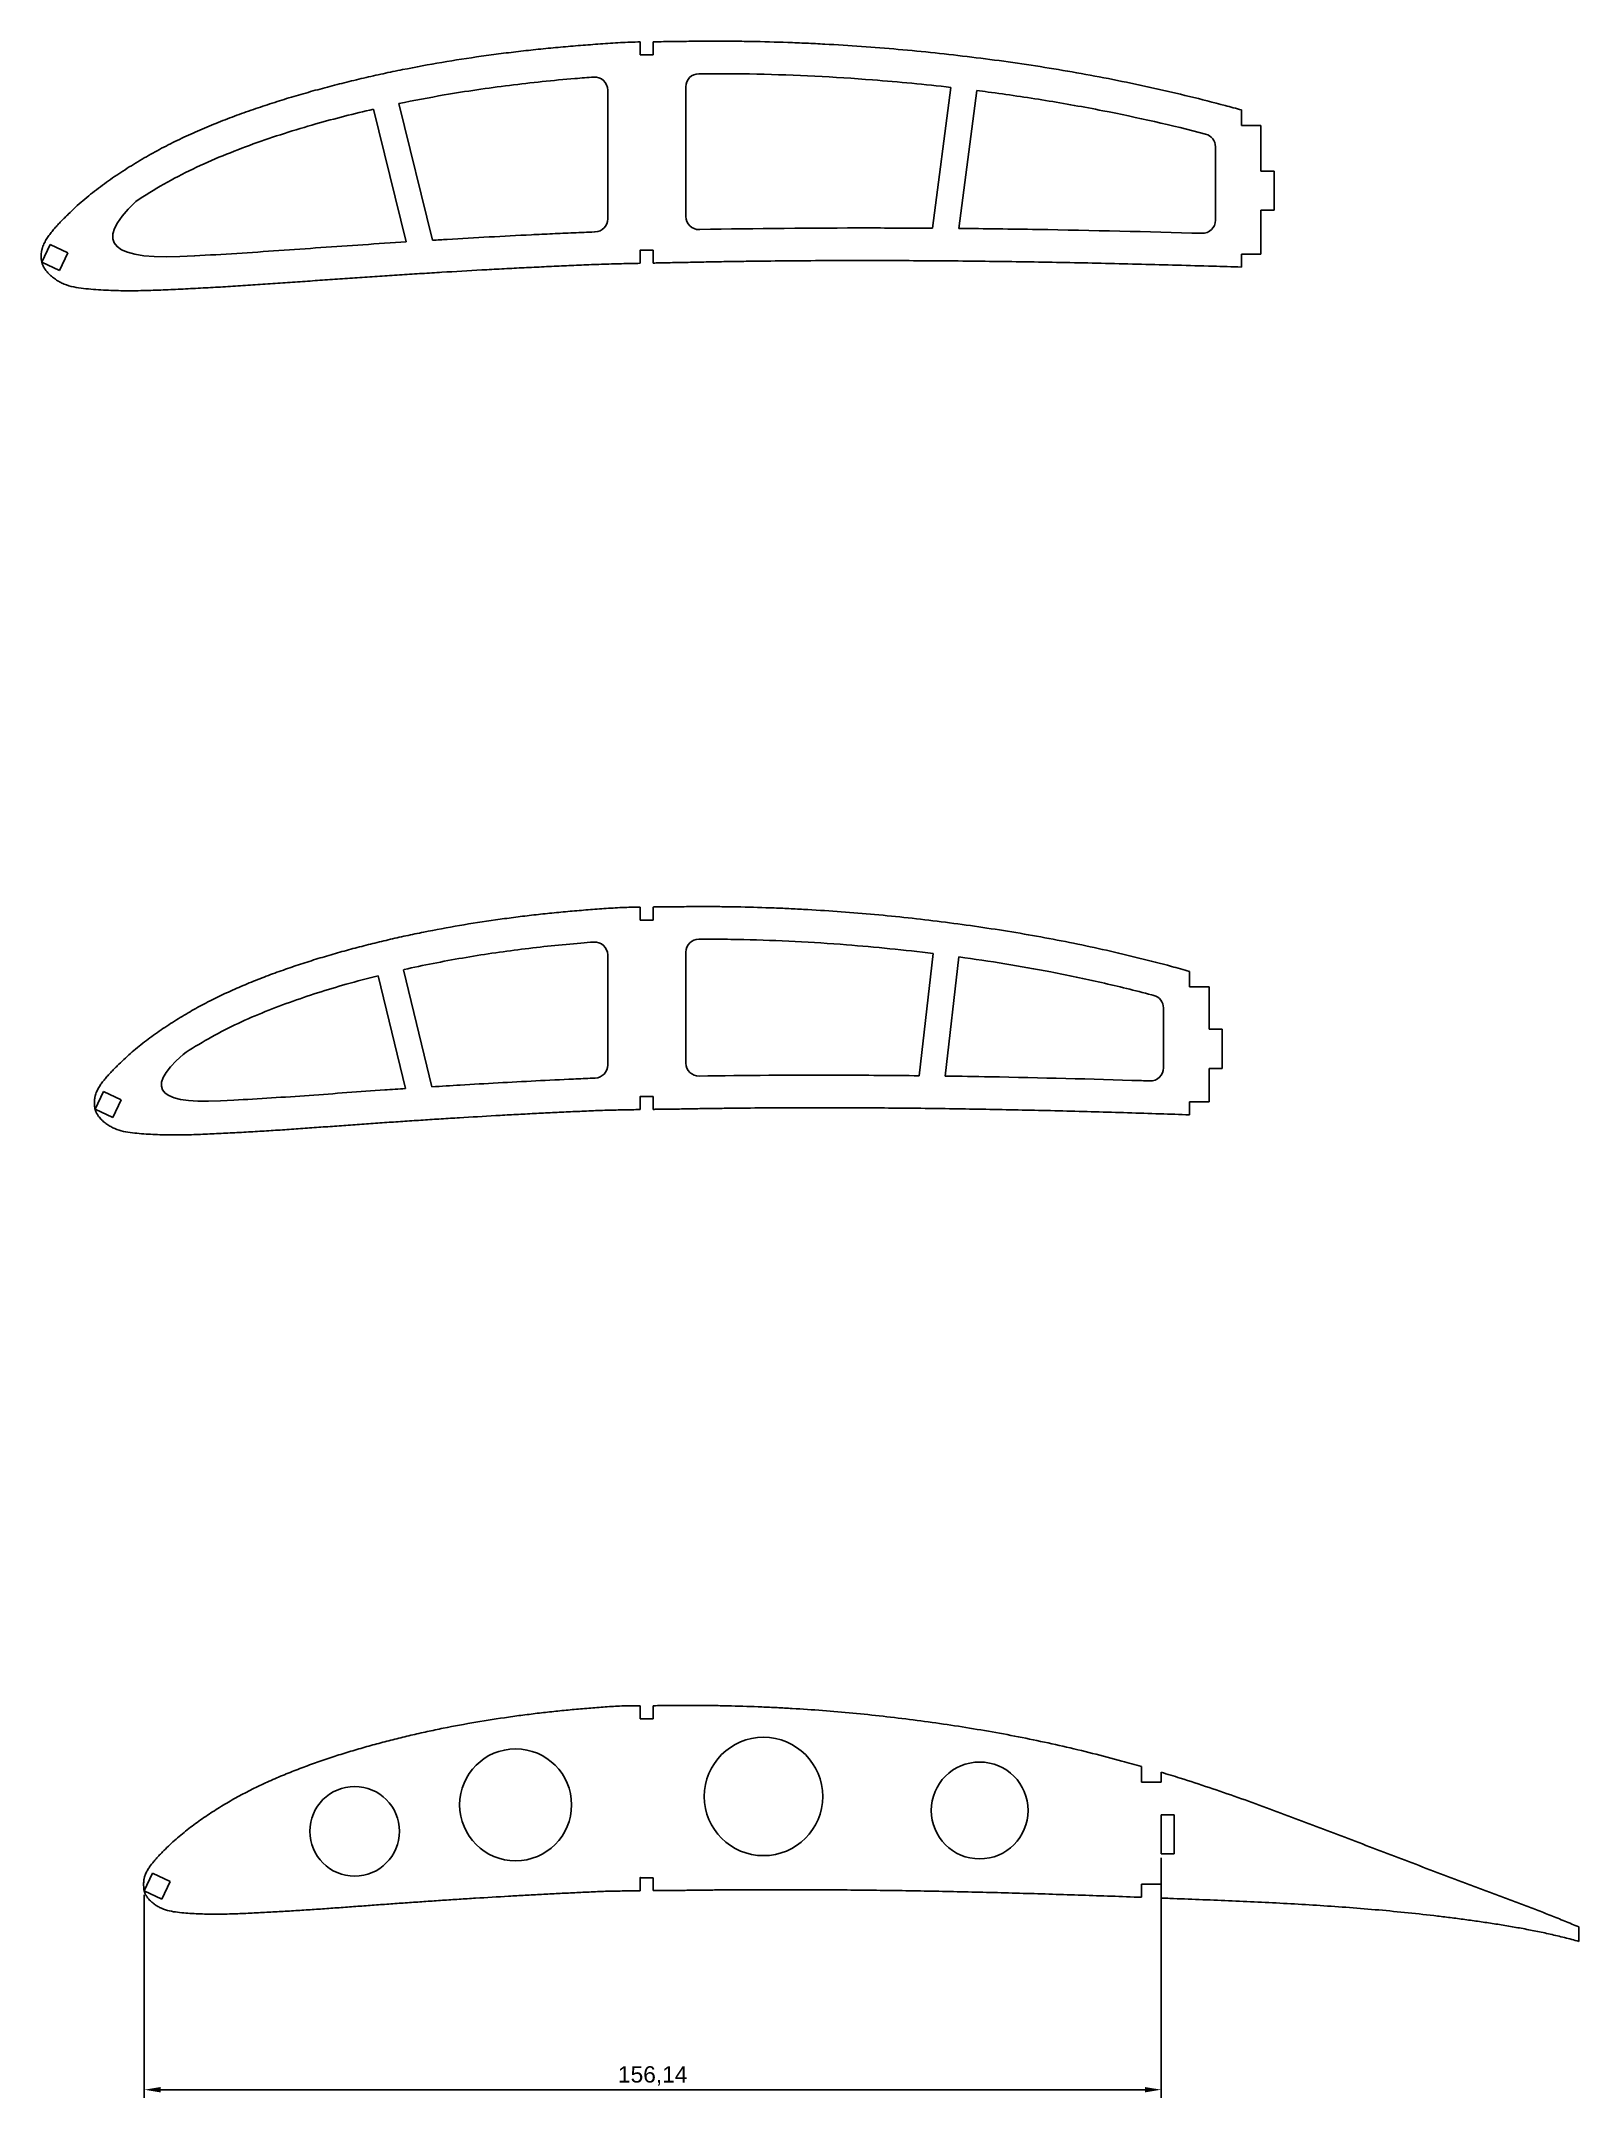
# Model space of a CAD drawing. Header units: millimetres. Extents: x 80 to 1077, y 17 to 739.
# Drawn here: x 105.8 to 342, y 17.3 to 333.2 of the extents above; entities that cross this region are included whole.
import ezdxf

# ---------------------------------------------------------------- set-up
doc = ezdxf.new("R2010")
doc.units = ezdxf.units.MM
doc.layers.add('10', color=7, linetype='Continuous')
doc.styles.get("Standard").update_dxf_attribs({"font": 'arial.ttf'})
doc.dimstyles.new('ISO-25', dxfattribs={"dimtxt": 2.5, "dimasz": 2.5, "dimexe": 1.25, "dimexo": 0.625, "dimtad": 1, "dimtxsty": 'Standard', "dimcen": 2.5, "dimadec": 0, "dimazin": 0, "dimtfac": 1, "dimtmove": 0, "dimatfit": 3, "dimfxl": 1, "dimarcsym": 0})

msp = doc.modelspace()

# ---------------------------------------------------------------- blocks, each defined once
blk = doc.blocks.new('*D1')
at = {"color": 0, "lineweight": -2, "transparency": 16777216}
for p, q in [((277.82, 54.16), (277.82, 17.29)), ((121.68, 48.46), (121.68, 17.29)), ((124.18, 18.54), (275.32, 18.54))]:
    blk.add_line(p, q, dxfattribs=at)
at = {"color": 0, "transparency": 16777216}
for points in [[(124.18, 18.95), (124.18, 18.12), (121.68, 18.54)], [(275.32, 18.95), (275.32, 18.12), (277.82, 18.54)]]:
    blk.add_solid(points, dxfattribs=at)
at = {"layer": 'Defpoints', "color": 0, "transparency": 16777216}
for p in [(277.82, 54.78), (121.68, 49.08), (277.82, 18.54)]:
    blk.add_point(p, dxfattribs=at)
at = {"color": 0, "transparency": 16777216, "insert": (199.75, 20.66), "char_height": 2.5, "attachment_point": 5}
blk.add_mtext('156,14', dxfattribs=at)

# ---------------------------------------------------------------- dimensions: what is measured, and where the dimension line sits
dim = msp.add_linear_dim(base=(277.817, 18.536), p1=(121.677, 49.081), p2=(277.817, 54.784), dimstyle='ISO-25')
dim.commit()
dim.dimension.update_dxf_attribs({"geometry": '*D1', "text_midpoint": (199.747, 20.664)})

# ---------------------------------------------------------------- linework, layer by layer
for p, q in [((197.841, 331.128), (197.841, 333.112)), ((199.841, 333.128), (199.841, 331.128)), ((199.841, 331.128), (197.841, 331.128)), ((192.841, 325.712), (192.841, 305.921)), ((204.841, 326.217), (204.841, 306.283)), ((245.549, 326.115), (242.705, 304.486)), ((249.52, 325.634), (246.735, 304.452)), ((156.868, 322.768), (161.902, 302.391)), ((160.777, 323.626), (165.96, 302.643)), ((290.152, 322.654), (290.152, 320.254)), ((290.152, 320.254), (293.152, 320.254)), ((293.152, 320.254), (293.152, 313.254)), ((286.152, 317.012), (286.152, 305.702)), ((293.152, 313.254), (295.152, 313.254)), ((295.152, 313.254), (295.152, 307.254)), ((295.152, 307.254), (293.152, 307.254)), ((293.152, 307.254), (293.152, 300.515)), ((197.841, 299.099), (197.841, 301.099)), ((197.841, 301.099), (199.841, 301.099)), ((199.841, 301.099), (199.841, 299.139)), ((290.152, 298.515), (290.152, 300.515)), ((290.152, 300.515), (293.152, 300.515)), ((197.841, 198.217), (197.841, 200.2)), ((199.841, 200.217), (199.841, 198.217)), ((199.841, 198.217), (197.841, 198.217)), ((192.841, 192.846), (192.841, 175.94)), ((204.841, 193.284), (204.841, 176.24)), ((242.812, 193.068), (240.649, 174.296)), ((157.569, 189.652), (161.803, 172.325)), ((161.461, 190.578), (165.856, 172.59)), ((246.779, 192.551), (244.67, 174.245)), ((282.178, 190.332), (282.178, 187.932)), ((282.178, 187.932), (285.178, 187.932)), ((285.178, 187.932), (285.178, 181.432)), ((278.178, 184.708), (278.178, 175.502)), ((285.178, 181.432), (287.178, 181.432)), ((287.178, 181.432), (287.178, 175.432)), ((287.178, 175.432), (285.178, 175.432)), ((285.178, 175.432), (285.178, 170.298)), ((197.841, 169.099), (197.841, 171.099)), ((197.841, 171.099), (199.841, 171.099)), ((199.841, 171.099), (199.841, 169.133)), ((282.178, 168.298), (282.178, 170.298)), ((282.178, 170.298), (285.178, 170.298)), ((197.841, 75.53), (197.841, 77.512)), ((199.841, 77.53), (199.841, 75.53)), ((199.841, 75.53), (197.841, 75.53)), ((274.817, 68.184), (274.817, 65.784)), ((277.817, 65.784), (277.817, 67.303)), ((274.817, 65.784), (277.817, 65.784)), ((277.817, 60.784), (279.817, 60.784)), ((277.817, 60.784), (277.817, 54.784)), ((279.817, 60.784), (279.817, 54.784)), ((279.817, 54.784), (277.817, 54.784)), ((197.841, 49.099), (197.841, 51.099)), ((197.841, 51.099), (199.841, 51.099)), ((199.841, 51.099), (199.841, 49.124)), ((274.817, 48.094), (274.817, 50.094)), ((274.817, 50.094), (277.817, 50.094)), ((277.817, 50.094), (277.817, 47.98))]:
    msp.add_line(p, q)
at = {"color": 7, "linetype": 'Continuous', "lineweight": 25}
for p, q in [((120.38, 308.584), (120.381, 308.584)), ((107.226, 301.985), (105.958, 299.266)), ((109.945, 300.717), (107.226, 301.985)), ((108.677, 297.998), (109.945, 300.717)), ((105.958, 299.266), (108.677, 297.998)), ((127.632, 177.581), (127.632, 177.581)), ((115.399, 171.889), (114.131, 169.17)), ((118.118, 170.621), (115.399, 171.889)), ((116.85, 167.902), (118.118, 170.621)), ((114.131, 169.17), (116.85, 167.902)), ((122.945, 51.8), (121.677, 49.081)), ((125.664, 50.532), (122.945, 51.8)), ((121.677, 49.081), (124.396, 47.813)), ((124.396, 47.813), (125.664, 50.532)), ((341.954, 43.536), (341.958, 41.331))]:
    msp.add_line(p, q, dxfattribs=at)
for centre, radius in [((216.758, 63.585), 9.093), ((178.701, 62.296), 8.597), ((249.955, 61.437), 7.439), ((153.984, 58.232), 6.875)]:
    msp.add_circle(centre, radius)
for centre, start, end in [((190.841, 325.712), 0, 94.34987), ((206.841, 326.217), 90.45832, 180), ((284.152, 317.012), 360, 75.4806), ((190.841, 305.921), 272.11706, 0), ((206.841, 306.283), 180, 271.12223), ((284.152, 305.702), 268.31891, 0), ((190.841, 192.846), 0, 94.49635), ((206.841, 193.284), 90.09645, 180), ((276.178, 184.708), 0, 75.29038), ((190.841, 175.94), 272.30208, 360), ((206.841, 176.24), 180, 270.92366), ((276.178, 175.502), 268.16058, 0)]:
    msp.add_arc(centre, 2, start, end)
for points, knots in [([(197.841, 299.099), (196.873, 299.078), (195.393, 299.046), (193.403, 298.998), (191.871, 298.954), (190.34, 298.897), (188.809, 298.828), (187.278, 298.76), (185.236, 298.67), (182.685, 298.549), (179.624, 298.397), (176.564, 298.239), (172.484, 298.017), (168.405, 297.782), (164.327, 297.533), (161.27, 297.34), (158.212, 297.141), (155.156, 296.937), (152.099, 296.728), (149.043, 296.514), (145.988, 296.298), (142.932, 296.082), (139.877, 295.869), (136.82, 295.665), (133.763, 295.475), (131.215, 295.332), (129.176, 295.225), (127.646, 295.149), (126.117, 295.075), (124.587, 295.006), (123.057, 294.946), (121.526, 294.9), (119.995, 294.878), (118.463, 294.879), (116.932, 294.914), (115.402, 294.977), (113.874, 295.084), (112.349, 295.224), (110.831, 295.434), (109.6, 295.79), (108.678, 296.229), (108.131, 296.559), (107.72, 296.861), (107.322, 297.181), (106.955, 297.536), (106.668, 297.878), (106.514, 298.081), (106.405, 298.238), (106.306, 298.401), (106.217, 298.57), (106.138, 298.744), (106.059, 298.917), (105.99, 299.094), (105.944, 299.278), (105.908, 299.465), (105.882, 299.654), (105.863, 299.844), (105.848, 300.099), (105.843, 300.418), (105.878, 300.736), (105.913, 300.988), (105.951, 301.175), (105.999, 301.36), (106.074, 301.604), (106.185, 301.903), (106.347, 302.249), (106.587, 302.7), (106.931, 303.237), (107.389, 303.852), (107.879, 304.44), (108.391, 305.009), (108.92, 305.563), (109.458, 306.108), (110.183, 306.826), (111.111, 307.703), (112.255, 308.721), (113.434, 309.698), (114.641, 310.641), (116.284, 311.853), (118.394, 313.29), (120.995, 314.908), (123.661, 316.417), (126.384, 317.82), (129.159, 319.117), (131.977, 320.319), (134.827, 321.442), (137.704, 322.492), (140.605, 323.476), (143.526, 324.399), (146.465, 325.264), (149.418, 326.077), (152.385, 326.843), (155.363, 327.56), (158.352, 328.231), (162.352, 329.062), (167.374, 329.989), (172.421, 330.772), (176.471, 331.317), (179.513, 331.686), (182.56, 332.016), (185.61, 332.314), (188.665, 332.565), (191.721, 332.801), (194.78, 333.006), (196.821, 333.09), (197.841, 333.112)], [0.47238067, 0.47238067, 0.47238067, 0.47238067, 0.48020319, 0.48432856, 0.48845394, 0.49257931, 0.49670468, 0.50083005, 0.50495542, 0.51320616, 0.52145691, 0.52970765, 0.53795839, 0.55445988, 0.56271062, 0.57096137, 0.57921211, 0.58746285, 0.59571359, 0.60396434, 0.61221508, 0.62046582, 0.62871657, 0.63696731, 0.64521805, 0.6534688, 0.65759417, 0.66171954, 0.66584491, 0.66997028, 0.67409565, 0.67822102, 0.6823464, 0.68647177, 0.69059714, 0.69472251, 0.69884788, 0.70297325, 0.70709862, 0.711224, 0.71328668, 0.71534937, 0.71638071, 0.71741205, 0.71947474, 0.72050608, 0.72102175, 0.72153742, 0.7220531, 0.72256877, 0.72308444, 0.72360011, 0.72411578, 0.72463145, 0.72514712, 0.7256628, 0.72617847, 0.72669414, 0.72772548, 0.72875682, 0.7292725, 0.72978817, 0.73030384, 0.73081951, 0.73185085, 0.7328822, 0.73391354, 0.73597622, 0.73803891, 0.7401016, 0.74216428, 0.74422697, 0.74628965, 0.74835234, 0.75247771, 0.75660308, 0.76072845, 0.76485383, 0.7689792, 0.77722994, 0.78548068, 0.79373143, 0.80198217, 0.81023291, 0.81848365, 0.8267344, 0.83498514, 0.84323588, 0.85148663, 0.85973737, 0.86798811, 0.87623886, 0.8844896, 0.89274034, 0.90099108, 0.91749257, 0.93399406, 0.9422448, 0.95049554, 0.95874629, 0.96699703, 0.97524777, 0.98349851, 0.99174926, 1, 1, 1, 1]), ([(199.841, 333.128), (200.119, 333.131), (201.341, 333.143), (203.506, 333.172), (206.339, 333.219), (209.172, 333.229), (212.004, 333.219), (215.781, 333.165), (219.557, 333.063), (223.33, 332.909), (227.103, 332.724), (231.815, 332.428), (237.463, 331.978), (243.102, 331.43), (248.731, 330.788), (254.348, 330.05), (259.951, 329.212), (267.4, 327.951), (276.66, 326.097), (284.839, 324.097), (289.319, 322.884), (290.152, 322.654)], [0.01103177, 0.01103177, 0.01103177, 0.01103177, 0.015625, 0.03125, 0.046875, 0.0625, 0.078125, 0.09375, 0.125, 0.140625, 0.15625, 0.1875, 0.21875, 0.25, 0.28125, 0.3125, 0.34375, 0.375, 0.4375, 0.5, 0.51429883, 0.51429883, 0.51429883, 0.51429883]), ([(160.777, 323.626), (163.092, 324.109), (165.417, 324.55), (171.072, 325.523), (174.414, 326.016), (181.106, 326.852), (184.458, 327.199), (188.774, 327.556), (189.732, 327.633), (190.69, 327.706)], [0.53722719, 0.53722719, 0.53722719, 0.53722719, 0.625, 0.625, 0.75, 0.75, 0.875, 0.875, 0.91062383, 0.91062383, 0.91062383, 0.91062383]), ([(206.825, 328.217), (206.828, 328.217), (206.831, 328.217), (209.807, 328.241), (212.777, 328.219), (221.681, 328.027), (227.605, 327.73), (237.534, 326.96), (241.544, 326.575), (245.549, 326.115)], [0.06244115, 0.06244115, 0.06244115, 0.06244115, 0.0625, 0.0625, 0.125, 0.125, 0.25, 0.25, 0.33483822, 0.33483822, 0.33483822, 0.33483822]), ([(249.52, 325.634), (250.092, 325.562), (250.663, 325.487), (254.181, 325.021), (257.126, 324.589), (263.008, 323.632), (265.936, 323.109), (274.165, 321.499), (279.433, 320.3), (284.653, 318.948)], [0.36289008, 0.36289008, 0.36289008, 0.36289008, 0.375, 0.375, 0.4375, 0.4375, 0.5, 0.5, 0.61403714, 0.61403714, 0.61403714, 0.61403714]), ([(120.381, 308.584), (123.202, 310.477), (126.13, 312.129), (130.655, 314.307), (132.185, 314.982), (135.28, 316.257), (136.843, 316.857), (139.997, 317.996), (141.588, 318.535), (144.794, 319.558), (146.409, 320.042), (150.962, 321.333), (153.908, 322.086), (156.868, 322.768)], [0, 0, 0, 0, 0.125, 0.125, 0.1875, 0.1875, 0.25, 0.25, 0.3125, 0.3125, 0.375, 0.375, 0.48773312, 0.48773312, 0.48773312, 0.48773312]), ([(190.915, 303.923), (190.883, 303.922), (190.85, 303.92), (189.739, 303.879), (188.661, 303.828), (186.505, 303.732), (185.427, 303.685), (183.271, 303.584), (182.193, 303.531), (176.804, 303.265), (172.494, 303.031), (167.443, 302.733), (166.702, 302.688), (165.96, 302.643)], [0.70265295, 0.70265295, 0.70265295, 0.70265295, 0.703125, 0.703125, 0.71875, 0.71875, 0.734375, 0.734375, 0.75, 0.75, 0.8125, 0.8125, 0.82325841, 0.82325841, 0.82325841, 0.82325841]), ([(242.705, 304.486), (239.441, 304.509), (236.177, 304.521), (224.277, 304.529), (215.642, 304.453), (206.965, 304.285), (206.923, 304.284), (206.881, 304.283)], [0.45275754, 0.45275754, 0.45275754, 0.45275754, 0.5, 0.5, 0.625, 0.625, 0.62561016, 0.62561016, 0.62561016, 0.62561016]), ([(284.093, 303.702), (275.671, 303.95), (267.248, 304.154), (254.793, 304.361), (250.764, 304.414), (246.735, 304.452)], [0.25303823, 0.25303823, 0.25303823, 0.25303823, 0.375, 0.375, 0.43331376, 0.43331376, 0.43331376, 0.43331376]), ([(161.902, 302.391), (159.688, 302.25), (157.475, 302.105), (150.955, 301.665), (146.65, 301.357), (140.191, 300.903), (138.037, 300.755), (133.73, 300.482), (131.575, 300.358), (129.42, 300.246)], [0.84288247, 0.84288247, 0.84288247, 0.84288247, 0.875, 0.875, 0.9375, 0.9375, 0.96875, 0.96875, 1, 1, 1, 1]), ([(290.152, 298.515), (288.687, 298.561), (283.564, 298.719), (274.785, 298.965), (265.641, 299.172), (258.326, 299.303), (252.839, 299.384), (247.353, 299.449), (241.867, 299.493), (236.381, 299.519), (230.896, 299.525), (225.411, 299.511), (219.927, 299.472), (215.357, 299.42), (211.702, 299.368), (208.961, 299.32), (206.677, 299.278), (204.85, 299.238), (203.024, 299.202), (201.354, 299.168), (200.141, 299.145), (199.841, 299.139)], [0.22415631, 0.22415631, 0.22415631, 0.22415631, 0.23597622, 0.26547325, 0.29497028, 0.3097188, 0.32446731, 0.33921582, 0.35396434, 0.36871285, 0.38346137, 0.39820988, 0.41295839, 0.42770691, 0.43508116, 0.44245542, 0.44982968, 0.45351681, 0.45720394, 0.46457819, 0.4669978, 0.4669978, 0.4669978, 0.4669978]), ([(197.841, 169.099), (196.949, 169.081), (195.593, 169.06), (193.771, 169.026), (192.376, 168.992), (190.981, 168.942), (189.587, 168.876), (188.193, 168.811), (186.334, 168.729), (184.01, 168.615), (181.222, 168.473), (178.434, 168.326), (174.716, 168.12), (170.999, 167.902), (167.281, 167.67), (164.494, 167.491), (161.706, 167.307), (158.919, 167.117), (156.131, 166.923), (153.344, 166.725), (150.557, 166.524), (147.77, 166.323), (144.982, 166.126), (142.193, 165.936), (139.404, 165.759), (137.078, 165.627), (135.217, 165.527), (133.822, 165.455), (132.426, 165.386), (131.029, 165.322), (129.633, 165.266), (128.236, 165.222), (126.838, 165.202), (125.44, 165.202), (124.043, 165.234), (122.646, 165.291), (121.251, 165.39), (119.859, 165.516), (118.474, 165.715), (117.354, 166.052), (116.517, 166.466), (116.022, 166.773), (115.651, 167.055), (115.292, 167.352), (114.963, 167.683), (114.708, 168), (114.572, 168.189), (114.477, 168.335), (114.39, 168.486), (114.313, 168.643), (114.246, 168.804), (114.18, 168.965), (114.126, 169.13), (114.093, 169.3), (114.068, 169.472), (114.05, 169.645), (114.038, 169.819), (114.029, 170.051), (114.023, 170.343), (114.053, 170.633), (114.077, 170.864), (114.108, 171.036), (114.149, 171.206), (114.212, 171.43), (114.307, 171.705), (114.451, 172.023), (114.664, 172.438), (114.975, 172.931), (115.388, 173.495), (115.832, 174.035), (116.298, 174.556), (116.78, 175.062), (117.27, 175.561), (117.931, 176.218), (118.775, 177.021), (119.818, 177.952), (120.893, 178.846), (121.993, 179.709), (123.491, 180.818), (125.415, 182.132), (127.787, 183.613), (130.22, 184.992), (132.704, 186.275), (135.235, 187.462), (137.806, 188.561), (140.405, 189.589), (143.031, 190.548), (145.677, 191.448), (148.342, 192.292), (151.022, 193.083), (153.716, 193.827), (156.421, 194.527), (159.137, 195.183), (161.863, 195.796), (165.51, 196.556), (170.088, 197.404), (174.688, 198.119), (178.378, 198.619), (181.15, 198.955), (183.925, 199.258), (186.704, 199.53), (189.485, 199.761), (192.268, 199.978), (195.054, 200.151), (196.913, 200.2), (197.841, 200.2)], [0.47229031, 0.47229031, 0.47229031, 0.47229031, 0.48020319, 0.48432856, 0.48845394, 0.49257931, 0.49670468, 0.50083005, 0.50495542, 0.51320616, 0.52145691, 0.52970765, 0.53795839, 0.55445988, 0.56271062, 0.57096137, 0.57921211, 0.58746285, 0.59571359, 0.60396434, 0.61221508, 0.62046582, 0.62871657, 0.63696731, 0.64521805, 0.6534688, 0.65759417, 0.66171954, 0.66584491, 0.66997028, 0.67409565, 0.67822102, 0.6823464, 0.68647177, 0.69059714, 0.69472251, 0.69884788, 0.70297325, 0.70709862, 0.711224, 0.71328668, 0.71534937, 0.71638071, 0.71741205, 0.71947474, 0.72050608, 0.72102175, 0.72153742, 0.7220531, 0.72256877, 0.72308444, 0.72360011, 0.72411578, 0.72463145, 0.72514712, 0.7256628, 0.72617847, 0.72669414, 0.72772548, 0.72875682, 0.7292725, 0.72978817, 0.73030384, 0.73081951, 0.73185085, 0.7328822, 0.73391354, 0.73597622, 0.73803891, 0.7401016, 0.74216428, 0.74422697, 0.74628965, 0.74835234, 0.75247771, 0.75660308, 0.76072845, 0.76485383, 0.7689792, 0.77722994, 0.78548068, 0.79373143, 0.80198217, 0.81023291, 0.81848365, 0.8267344, 0.83498514, 0.84323588, 0.85148663, 0.85973737, 0.86798811, 0.87623886, 0.8844896, 0.89274034, 0.90099108, 0.91749257, 0.93399406, 0.9422448, 0.95049554, 0.95874629, 0.96699703, 0.97524777, 0.98349851, 0.99174926, 1, 1, 1, 1]), ([(199.841, 200.217), (200.032, 200.219), (201.081, 200.228), (202.988, 200.247), (205.561, 200.284), (208.134, 200.285), (210.708, 200.27), (214.138, 200.21), (217.568, 200.108), (220.996, 199.958), (224.423, 199.78), (228.702, 199.499), (233.832, 199.075), (238.953, 198.563), (244.065, 197.966), (249.166, 197.28), (254.255, 196.506), (261.018, 195.342), (269.426, 193.634), (277.02, 191.755), (281.254, 190.591), (282.178, 190.332)], [0.0121438, 0.0121438, 0.0121438, 0.0121438, 0.015625, 0.03125, 0.046875, 0.0625, 0.078125, 0.09375, 0.125, 0.140625, 0.15625, 0.1875, 0.21875, 0.25, 0.28125, 0.3125, 0.34375, 0.375, 0.4375, 0.5, 0.51747969, 0.51747969, 0.51747969, 0.51747969]), ([(161.461, 190.578), (161.497, 190.586), (161.532, 190.594), (164.544, 191.272), (167.538, 191.863), (173.556, 192.901), (176.583, 193.349), (182.643, 194.109), (185.678, 194.425), (189.374, 194.734), (190.029, 194.788), (190.685, 194.839)], [0.49850104, 0.49850104, 0.49850104, 0.49850104, 0.5, 0.5, 0.625, 0.625, 0.75, 0.75, 0.875, 0.875, 0.90191674, 0.90191674, 0.90191674, 0.90191674]), ([(206.838, 195.284), (207.813, 195.285), (208.787, 195.281), (211.082, 195.263), (212.401, 195.241), (218.994, 195.087), (224.257, 194.818), (233.951, 194.062), (238.386, 193.615), (242.812, 193.068)], [0.07069436, 0.07069436, 0.07069436, 0.07069436, 0.09375, 0.09375, 0.125, 0.125, 0.25, 0.25, 0.35575867, 0.35575867, 0.35575867, 0.35575867]), ([(127.632, 177.581), (130.19, 179.289), (132.843, 180.782), (136.944, 182.747), (138.331, 183.356), (141.135, 184.509), (142.552, 185.052), (145.41, 186.082), (146.851, 186.57), (149.756, 187.495), (151.22, 187.934), (154.312, 188.81), (155.938, 189.243), (157.569, 189.652)], [0, 0, 0, 0, 0.125, 0.125, 0.1875, 0.1875, 0.25, 0.25, 0.3125, 0.3125, 0.375, 0.375, 0.44388164, 0.44388164, 0.44388164, 0.44388164]), ([(246.779, 192.551), (251.488, 191.905), (256.187, 191.141), (263.477, 189.736), (266.074, 189.193), (271.235, 188.023), (273.801, 187.396), (276.466, 186.7), (276.576, 186.671), (276.686, 186.643)], [0.38736824, 0.38736824, 0.38736824, 0.38736824, 0.5, 0.5, 0.5625, 0.5625, 0.625, 0.625, 0.62769657, 0.62769657, 0.62769657, 0.62769657]), ([(190.922, 173.942), (190.782, 173.936), (190.643, 173.93), (189.536, 173.882), (188.569, 173.835), (185.666, 173.704), (183.732, 173.609), (177.929, 173.312), (174.062, 173.096), (168.749, 172.773), (167.303, 172.683), (165.856, 172.59)], [0.70087281, 0.70087281, 0.70087281, 0.70087281, 0.703125, 0.703125, 0.71875, 0.71875, 0.75, 0.75, 0.8125, 0.8125, 0.83588624, 0.83588624, 0.83588624, 0.83588624]), ([(240.649, 174.296), (236.529, 174.343), (232.41, 174.372), (221.151, 174.398), (214.012, 174.355), (206.874, 174.24)], [0.43356992, 0.43356992, 0.43356992, 0.43356992, 0.5, 0.5, 0.61511732, 0.61511732, 0.61511732, 0.61511732]), ([(276.114, 173.503), (275.674, 173.518), (275.235, 173.532), (267.047, 173.79), (259.297, 173.991), (249.254, 174.176), (246.962, 174.213), (244.67, 174.245)], [0.2429077, 0.2429077, 0.2429077, 0.2429077, 0.25, 0.25, 0.375, 0.375, 0.41195878, 0.41195878, 0.41195878, 0.41195878]), ([(161.803, 172.325), (160.736, 172.253), (159.668, 172.181), (154.736, 171.842), (150.872, 171.559), (145.077, 171.146), (143.145, 171.011), (139.279, 170.761), (137.346, 170.649), (135.412, 170.546)], [0.85773149, 0.85773149, 0.85773149, 0.85773149, 0.875, 0.875, 0.9375, 0.9375, 0.96875, 0.96875, 1, 1, 1, 1]), ([(282.178, 168.298), (280.669, 168.35), (275.842, 168.512), (267.698, 168.764), (259.403, 168.974), (252.766, 169.112), (247.788, 169.2), (242.808, 169.272), (237.828, 169.326), (232.847, 169.365), (227.865, 169.384), (222.883, 169.385), (217.899, 169.364), (213.745, 169.329), (210.422, 169.291), (207.929, 169.256), (205.852, 169.222), (204.19, 169.191), (202.527, 169.168), (201.078, 169.15), (200.044, 169.136), (199.841, 169.133)], [0.22255232, 0.22255232, 0.22255232, 0.22255232, 0.23597622, 0.26547325, 0.29497028, 0.3097188, 0.32446731, 0.33921582, 0.35396434, 0.36871285, 0.38346137, 0.39820988, 0.41295839, 0.42770691, 0.43508116, 0.44245542, 0.44982968, 0.45351681, 0.45720394, 0.46457819, 0.46637628, 0.46637628, 0.46637628, 0.46637628]), ([(197.841, 49.099), (197.02, 49.084), (195.777, 49.073), (194.11, 49.052), (192.841, 49.027), (191.573, 48.982), (190.306, 48.92), (189.038, 48.859), (187.347, 48.783), (185.234, 48.676), (182.697, 48.544), (180.16, 48.408), (176.777, 48.215), (173.393, 48.013), (170.009, 47.797), (167.47, 47.631), (164.932, 47.459), (162.393, 47.284), (159.854, 47.103), (157.315, 46.919), (154.775, 46.733), (152.235, 46.547), (149.695, 46.363), (147.153, 46.187), (144.611, 46.022), (142.491, 45.899), (140.795, 45.806), (139.523, 45.739), (138.25, 45.674), (136.977, 45.614), (135.704, 45.562), (134.43, 45.52), (133.156, 45.501), (131.881, 45.5), (130.607, 45.53), (129.333, 45.581), (128.062, 45.672), (126.792, 45.786), (125.53, 45.975), (124.512, 46.295), (123.755, 46.685), (123.307, 46.971), (122.974, 47.234), (122.65, 47.51), (122.356, 47.818), (122.13, 48.113), (122.011, 48.289), (121.929, 48.425), (121.854, 48.566), (121.788, 48.711), (121.73, 48.859), (121.678, 49.009), (121.637, 49.162), (121.617, 49.32), (121.602, 49.478), (121.591, 49.637), (121.586, 49.796), (121.581, 50.008), (121.575, 50.274), (121.601, 50.539), (121.615, 50.75), (121.638, 50.908), (121.672, 51.063), (121.724, 51.269), (121.806, 51.522), (121.933, 51.814), (122.122, 52.195), (122.401, 52.648), (122.773, 53.165), (123.175, 53.66), (123.598, 54.138), (124.036, 54.6), (124.481, 55.057), (125.083, 55.657), (125.851, 56.391), (126.8, 57.243), (127.778, 58.06), (128.78, 58.848), (130.144, 59.863), (131.897, 61.063), (134.058, 62.417), (136.274, 63.677), (138.537, 64.85), (140.844, 65.934), (143.187, 66.937), (145.556, 67.877), (147.949, 68.753), (150.359, 69.576), (152.787, 70.346), (155.229, 71.069), (157.683, 71.749), (160.148, 72.388), (162.622, 72.988), (165.104, 73.548), (168.425, 74.243), (172.594, 75.017), (176.781, 75.671), (180.138, 76.127), (182.661, 76.435), (185.185, 76.712), (187.713, 76.96), (190.243, 77.173), (192.773, 77.373), (195.306, 77.516), (196.997, 77.533), (197.841, 77.512)], [0.47218947, 0.47218947, 0.47218947, 0.47218947, 0.48020319, 0.48432856, 0.48845394, 0.49257931, 0.49670468, 0.50083005, 0.50495542, 0.51320616, 0.52145691, 0.52970765, 0.53795839, 0.55445988, 0.56271062, 0.57096137, 0.57921211, 0.58746285, 0.59571359, 0.60396434, 0.61221508, 0.62046582, 0.62871657, 0.63696731, 0.64521805, 0.6534688, 0.65759417, 0.66171954, 0.66584491, 0.66997028, 0.67409565, 0.67822102, 0.6823464, 0.68647177, 0.69059714, 0.69472251, 0.69884788, 0.70297325, 0.70709862, 0.711224, 0.71328668, 0.71534937, 0.71638071, 0.71741205, 0.71947474, 0.72050608, 0.72102175, 0.72153742, 0.7220531, 0.72256877, 0.72308444, 0.72360011, 0.72411578, 0.72463145, 0.72514712, 0.7256628, 0.72617847, 0.72669414, 0.72772548, 0.72875682, 0.7292725, 0.72978817, 0.73030384, 0.73081951, 0.73185085, 0.7328822, 0.73391354, 0.73597622, 0.73803891, 0.7401016, 0.74216428, 0.74422697, 0.74628965, 0.74835234, 0.75247771, 0.75660308, 0.76072845, 0.76485383, 0.7689792, 0.77722994, 0.78548068, 0.79373143, 0.80198217, 0.81023291, 0.81848365, 0.8267344, 0.83498514, 0.84323588, 0.85148663, 0.85973737, 0.86798811, 0.87623886, 0.8844896, 0.89274034, 0.90099108, 0.91749257, 0.93399406, 0.9422448, 0.95049554, 0.95874629, 0.96699703, 0.97524777, 0.98349851, 0.99174926, 1, 1, 1, 1]), ([(199.841, 77.53), (199.953, 77.531), (200.842, 77.536), (202.509, 77.547), (204.843, 77.575), (207.177, 77.567), (209.511, 77.547), (212.622, 77.481), (215.732, 77.38), (218.841, 77.233), (221.948, 77.062), (225.829, 76.794), (230.48, 76.396), (235.123, 75.917), (239.758, 75.36), (244.382, 74.724), (248.995, 74.008), (255.126, 72.932), (262.747, 71.36), (269.802, 69.592), (273.81, 68.473), (274.817, 68.184)], [0.01338978, 0.01338978, 0.01338978, 0.01338978, 0.015625, 0.03125, 0.046875, 0.0625, 0.078125, 0.09375, 0.125, 0.140625, 0.15625, 0.1875, 0.21875, 0.25, 0.28125, 0.3125, 0.34375, 0.375, 0.4375, 0.5, 0.52105774, 0.52105774, 0.52105774, 0.52105774]), ([(277.817, 67.303), (278.795, 67.008), (281.258, 66.249), (285.188, 64.968), (291.071, 62.935), (296.91, 60.781), (302.73, 58.576), (307.09, 56.91), (311.451, 55.243), (315.812, 53.579), (320.174, 51.919), (323.814, 50.545), (326.727, 49.451), (328.913, 48.634), (331.1, 47.819), (333.285, 46.998), (335.465, 46.164), (337.638, 45.313), (339.803, 44.44), (341.239, 43.842), (341.954, 43.536)], [0.54199078, 0.54199078, 0.54199078, 0.54199078, 0.5625, 0.59375, 0.625, 0.6875, 0.71875, 0.75, 0.78125, 0.8125, 0.84375, 0.875, 0.890625, 0.90625, 0.921875, 0.9375, 0.953125, 0.96875, 0.984375, 1, 1, 1, 1]), ([(274.817, 48.094), (273.267, 48.153), (268.713, 48.321), (261.156, 48.577), (253.645, 48.791), (247.634, 48.935), (243.124, 49.029), (238.613, 49.11), (234.1, 49.172), (229.585, 49.222), (225.068, 49.254), (220.549, 49.27), (216.027, 49.264), (212.257, 49.245), (209.24, 49.22), (206.976, 49.196), (205.089, 49.169), (203.579, 49.148), (202.069, 49.137), (200.823, 49.132), (199.955, 49.125), (199.841, 49.124)], [0.22074635, 0.22074635, 0.22074635, 0.22074635, 0.23597622, 0.26547325, 0.29497028, 0.3097188, 0.32446731, 0.33921582, 0.35396434, 0.36871285, 0.38346137, 0.39820988, 0.41295839, 0.42770691, 0.43508116, 0.44245542, 0.44982968, 0.45351681, 0.45720394, 0.46457819, 0.46568261, 0.46568261, 0.46568261, 0.46568261]), ([(341.958, 41.331), (341.231, 41.537), (339.768, 41.916), (337.562, 42.439), (335.346, 42.909), (333.122, 43.336), (330.892, 43.724), (328.657, 44.081), (326.419, 44.414), (324.179, 44.724), (321.937, 45.015), (318.945, 45.378), (315.201, 45.784), (310.703, 46.204), (306.202, 46.566), (301.699, 46.874), (297.195, 47.137), (292.69, 47.365), (288.185, 47.566), (283.68, 47.751), (280.224, 47.887), (278.27, 47.963), (277.817, 47.98)], [0, 0, 0, 0, 0.00737426, 0.01474851, 0.02212277, 0.02949703, 0.03687129, 0.04424554, 0.0516198, 0.05899406, 0.06636831, 0.07374257, 0.08849108, 0.1032396, 0.11798811, 0.13273663, 0.14748514, 0.16223365, 0.17698217, 0.19173068, 0.2064792, 0.21092395, 0.21092395, 0.21092395, 0.21092395])]:
    msp.add_open_spline(points, degree=3, knots=knots, dxfattribs=at)
for points in [[(120.38, 308.584), (113.527, 302.127), (116.539, 299.348), (129.416, 300.246)], [(129.42, 300.246), (129.419, 300.246), (129.417, 300.246), (129.416, 300.246)], [(127.632, 177.581), (121.347, 172.009), (123.939, 169.664), (135.409, 170.546)], [(135.412, 170.546), (135.411, 170.546), (135.41, 170.546), (135.409, 170.546)]]:
    msp.add_open_spline(points, degree=3, dxfattribs=at)
at = {"layer": '10'}
for p in [(197.841, 301.099), (197.841, 171.099), (197.841, 51.099)]:
    msp.add_point(p, dxfattribs=at)

msp.set_redraw_order([(e.dxf.handle, doc.entitydb.next_handle()) for e in msp.query("TEXT MTEXT ATTDEF DIMENSION ARC_DIMENSION")])  # texts and dimensions are drawn at this point

doc.saveas('drawing.dxf')
